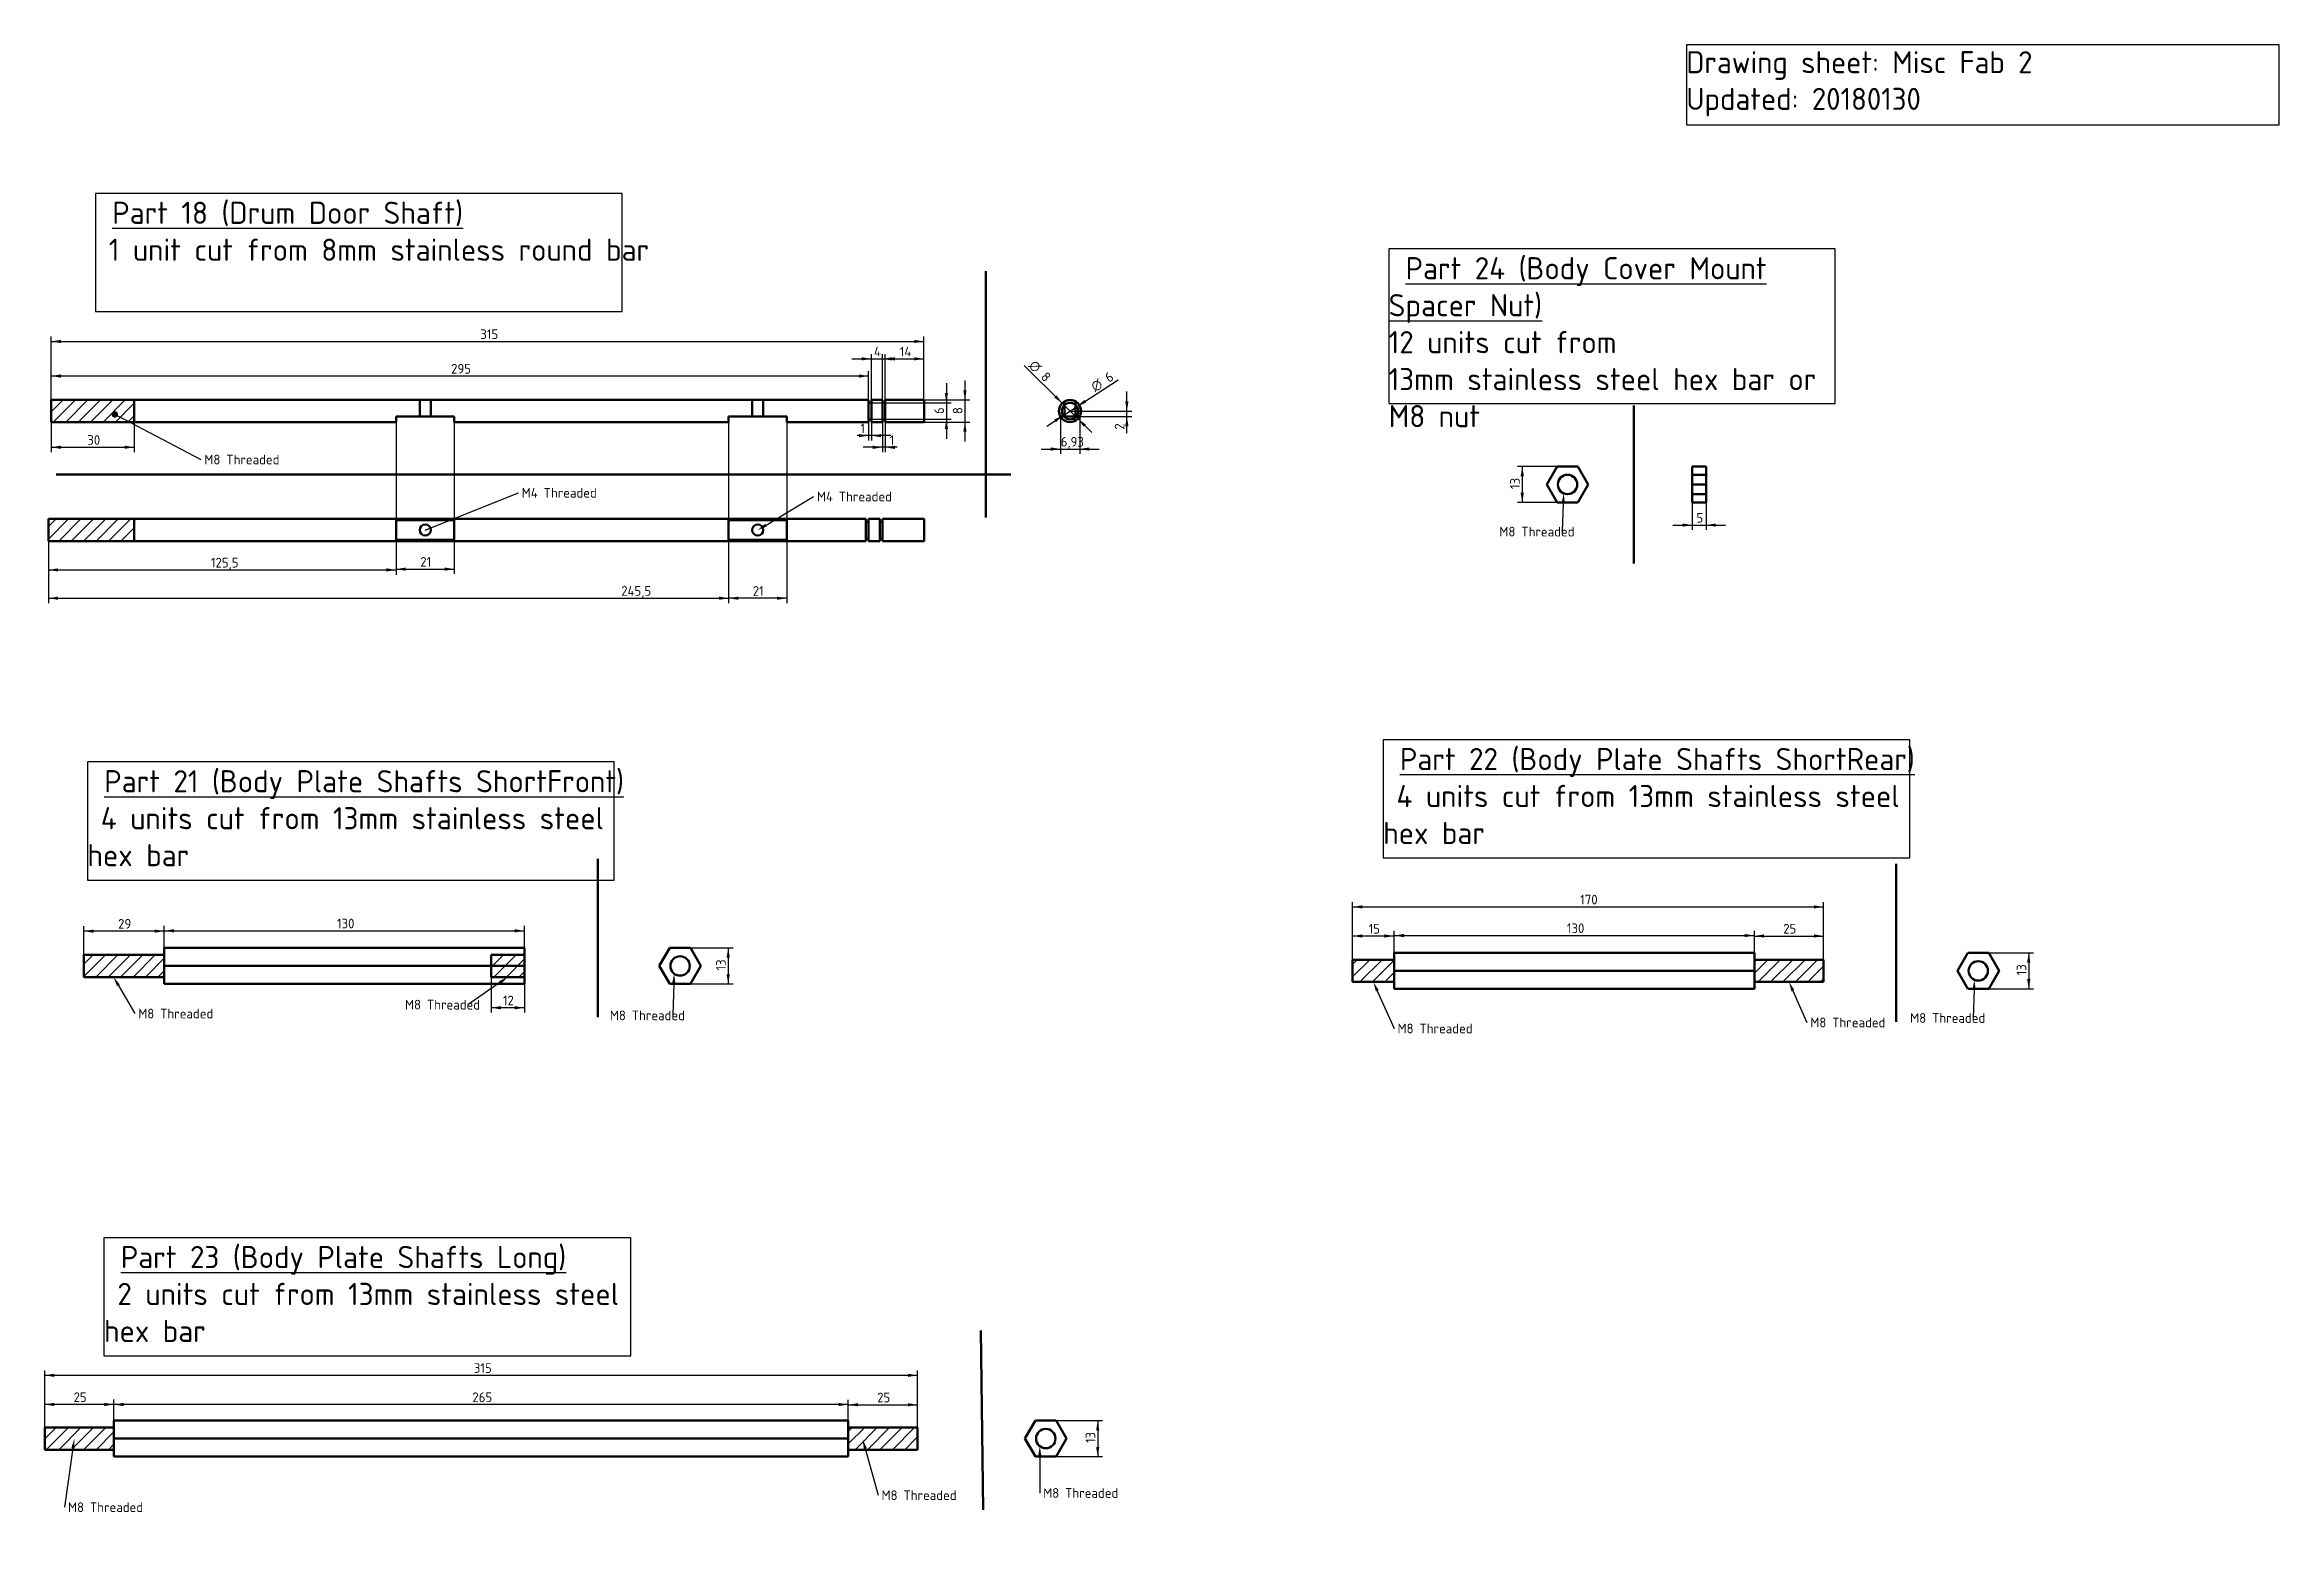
# Model space of a CAD drawing. Header units: millimetres. Extents: x 26 to 832, y 51 to 587.
import ezdxf
from ezdxf import colors
from ezdxf.entities.mleader import LeaderData, LeaderLine
from ezdxf.enums import TextEntityAlignment as Align
from ezdxf.lldxf.tags import DXFTag
from ezdxf.math import Vec2, Vec3

# ---------------------------------------------------------------- set-up
doc = ezdxf.new("R2010")
doc.units = ezdxf.units.MM
doc.layers.add('Default', color=7, linetype='Continuous')
doc.layers.add('Dimensions', color=7, linetype='Continuous')
doc.styles.add('SEACAD_Solid_Edge_ISO', font='seiso.ttf')
doc.styles.add('SEACAD_Solid_Edge_ISO1_Symbols', font='semeci1.ttf')
tags = doc.linetypes.add('DIVIDE2', pattern=[15.875, 6.35, -3.175, 0, -3.175, 0, -3.175]).pattern_tags.tags
tags[14:15] = [DXFTag(74, 4), DXFTag(75, 0), DXFTag(340, '0'), DXFTag(46, 0.0), DXFTag(50, 0.0), DXFTag(44, 0.0), DXFTag(45, 0.0)]
tags[12:13] = [DXFTag(74, 4), DXFTag(75, 0), DXFTag(340, '0'), DXFTag(46, 0.0), DXFTag(50, 0.0), DXFTag(44, 0.0), DXFTag(45, 0.0)]
tags[10:11] = [DXFTag(74, 4), DXFTag(75, 0), DXFTag(340, '0'), DXFTag(46, 0.0), DXFTag(50, 0.0), DXFTag(44, 0.0), DXFTag(45, 0.0)]
tags[8:9] = [DXFTag(74, 4), DXFTag(75, 0), DXFTag(340, '0'), DXFTag(46, 0.0), DXFTag(50, 0.0), DXFTag(44, 0.0), DXFTag(45, 0.0)]
tags[6:7] = [DXFTag(74, 4), DXFTag(75, 0), DXFTag(340, '0'), DXFTag(46, 0.0), DXFTag(50, 0.0), DXFTag(44, 0.0), DXFTag(45, 0.0)]
tags[4:5] = [DXFTag(74, 4), DXFTag(75, 0), DXFTag(340, '0'), DXFTag(46, 0.0), DXFTag(50, 0.0), DXFTag(44, 0.0), DXFTag(45, 0.0)]
tags = doc.linetypes.add('HIDDEN2', pattern=[4.7625, 3.175, -1.5875]).pattern_tags.tags
tags[6:7] = [DXFTag(74, 4), DXFTag(75, 0), DXFTag(340, '0'), DXFTag(46, 0.0), DXFTag(50, 0.0), DXFTag(44, 0.0), DXFTag(45, 0.0)]
tags[4:5] = [DXFTag(74, 4), DXFTag(75, 0), DXFTag(340, '0'), DXFTag(46, 0.0), DXFTag(50, 0.0), DXFTag(44, 0.0), DXFTag(45, 0.0)]
doc.dimstyles.new('ISO_(mm)', dxfattribs={"dimtxt": 3.5, "dimasz": 3.5, "dimexe": 1.75, "dimexo": 0, "dimgap": 0.875, "dimtad": 1, "dimtxsty": 'SEACAD_Solid_Edge_ISO', "dimblk1": '_SE_FILLED', "dimblk2": '_SE_FILLED', "dimsah": 1, "dimcen": 1.75, "dimadec": 0, "dimazin": 0, "dimtfac": 0.5, "dimtmove": 0, "dimatfit": 3, "dimfxl": 1, "dimarcsym": 0})

msp = doc.modelspace()

# ---------------------------------------------------------------- texts
at = {"layer": 'Default', "attachment_point": 1}
for s, insert, char_height, width in [('{\\fSolid Edge ISO|b0||i0||c0|p34;\\C7;\\H7.9375;\\W1.;\\T1.;Drawing sheet: Misc Fab 2\\P}{\\fSolid Edge ISO|b0||i0||c0|p34;\\C7;\\H7.9375;\\W1.;\\T1.;Updated: 20180130\\P}', (618.036, 584.568), 7.9375, 213.98813), ('{\\fSolid Edge ISO|b0||i0||c0|p34;\\C7;\\L\\H10.05416667;\\W1.;\\T1.; }{\\fSolid Edge ISO|b0||i0||c0|p34;\\C7;\\L\\H8.;\\W1.;\\T1.;Part 18 (Drum Door Shaft) \\P}{\\fSolid Edge ISO|b0||i0||c0|p34;\\C7;\\H8.;\\W1.;\\T1.; 1 unit cut from 8mm stainless round bar}', (43.868, 530.28), 10.054167, 190.13251), ('{\\fSolid Edge ISO|b0||i0||c0|p34;\\C7;\\L\\H10.05416667;\\W1.;\\T1.; }{\\fSolid Edge ISO|b0||i0||c0|p34;\\C7;\\L\\H8.;\\W1.;\\T1.;Part 24 (Body Cover Mount Spacer Nut) \\P}{\\fSolid Edge ISO|b0||i0||c0|p34;\\C7;\\H8.;\\W1.;\\T1.;12 units cut from \\P}{\\fSolid Edge ISO|b0||i0||c0|p34;\\C7;\\H8.;\\W1.;\\T1.;13mm stainless steel hex bar or M8 nut}', (510.608, 510.271), 10.054167, 161.10906), ('{\\fSolid Edge ISO|b0||i0||c0|p34;\\C7;\\L\\H10.05416667;\\W1.;\\T1.; }{\\fSolid Edge ISO|b0||i0||c0|p34;\\C7;\\L\\H8.;\\W1.;\\T1.;Part 22 (Body Plate Shafts ShortRear) \\P}{\\fSolid Edge ISO|b0||i0||c0|p34;\\C7;\\H8.;\\W1.;\\T1.; 4 units cut from 13mm stainless steel hex bar}', (508.577, 333.199), 10.054167, 190.13251), ('{\\fSolid Edge ISO|b0||i0||c0|p34;\\C7;\\L\\H10.05416667;\\W1.;\\T1.; }{\\fSolid Edge ISO|b0||i0||c0|p34;\\C7;\\L\\H8.;\\W1.;\\T1.;Part 21 (Body Plate Shafts ShortFront) \\P}{\\fSolid Edge ISO|b0||i0||c0|p34;\\C7;\\H8.;\\W1.;\\T1.; 4 units cut from 13mm stainless steel hex bar}', (40.978, 325.192), 10.054167, 190.13251), ('{\\fSolid Edge ISO|b0||i0||c0|p34;\\C7;\\L\\H10.05416667;\\W1.;\\T1.; }{\\fSolid Edge ISO|b0||i0||c0|p34;\\C7;\\L\\H8.;\\W1.;\\T1.;Part 23 (Body Plate Shafts Long) \\P}{\\fSolid Edge ISO|b0||i0||c0|p34;\\C7;\\H8.;\\W1.;\\T1.; 2 units cut from 13mm stainless steel hex bar}', (46.958, 153.549), 10.054167, 190.13251)]:
    msp.add_mtext(s, dxfattribs=dict(at, insert=insert, char_height=char_height, width=width))

# ---------------------------------------------------------------- blocks, each defined once
blk = doc.blocks.new('_SE_FILLED')
at = {"color": 0}
blk.add_line((0, 0), (-1, 0), dxfattribs=at)
blk.add_solid([(0, 0), (-1, -0.1665), (-1, 0.1665), (0, 0)], dxfattribs=at)
blk = doc.blocks.new('_DOT')
at = {"color": 0}
blk.add_line((0, 0), (-1, 0), dxfattribs=at)
at = {"color": 0, "const_width": 0.333}
blk.add_lwpolyline([(-0.1665, 0, 1), (0.1665, 0, 1)], format="xyb", close=True, dxfattribs=at)
blk = doc.blocks.new('DMBLK68')
at = {"layer": 'Dimensions', "linetype": 'Continuous', "lineweight": 25}
for points in [[(31.41, 480.44), (27.91, 479.85), (31.41, 479.27)], [(339.41, 480.44), (339.41, 479.27), (342.91, 479.85)]]:
    blk.add_hatch(color=7, dxfattribs=at).paths.add_polyline_path(points)
at = {"layer": 'Dimensions', "color": 7, "linetype": 'Continuous', "lineweight": 25}
for p, q in [((27.91, 458.76), (27.91, 481.6)), ((27.91, 479.85), (342.91, 479.85)), ((342.91, 454.76), (342.91, 481.6))]:
    blk.add_line(p, q, dxfattribs=at)
at = {"layer": 'Dimensions', "color": 7, "linetype": 'Continuous', "lineweight": 25, "style": 'SEACAD_Solid_Edge_ISO'}
blk.add_text('315', height=3.5, dxfattribs=at).set_placement((182.79, 484.23), align=Align.TOP_LEFT)
blk = doc.blocks.new('DMBLK69')
at = {"layer": 'Dimensions', "linetype": 'Continuous', "lineweight": 25}
for points in [[(332.41, 474.16), (328.91, 473.58), (332.41, 473)], [(339.41, 474.16), (339.41, 473), (342.91, 473.58)]]:
    blk.add_hatch(color=7, dxfattribs=at).paths.add_polyline_path(points)
at = {"layer": 'Dimensions', "color": 7, "linetype": 'Continuous', "lineweight": 25}
for p, q in [((328.91, 458.76), (328.91, 475.33)), ((328.91, 473.58), (342.91, 473.58)), ((342.91, 458.76), (342.91, 475.33))]:
    blk.add_line(p, q, dxfattribs=at)
at = {"layer": 'Dimensions', "color": 7, "linetype": 'Continuous', "lineweight": 25, "style": 'SEACAD_Solid_Edge_ISO'}
blk.add_text('14', height=3.5, dxfattribs=at).set_placement((334.16, 477.95), align=Align.TOP_LEFT)
blk = doc.blocks.new('DMBLK70')
at = {"layer": 'Dimensions', "linetype": 'Continuous', "lineweight": 25}
for points in [[(324.41, 441.08), (327.91, 441.66), (324.41, 442.25)], [(332.41, 441.08), (332.41, 442.25), (328.91, 441.66)]]:
    blk.add_hatch(color=7, dxfattribs=at).paths.add_polyline_path(points)
at = {"layer": 'Dimensions', "color": 7, "linetype": 'Continuous', "lineweight": 25}
for p, q in [((327.91, 457.76), (327.91, 439.91)), ((328.91, 457.76), (328.91, 439.91)), ((333.17, 441.66), (320.91, 441.66))]:
    blk.add_line(p, q, dxfattribs=at)
at = {"layer": 'Dimensions', "color": 7, "linetype": 'Continuous', "lineweight": 25, "style": 'SEACAD_Solid_Edge_ISO'}
blk.add_text('1', height=3.5, dxfattribs=at).set_placement((330.51, 446.04), align=Align.TOP_LEFT)
blk = doc.blocks.new('DMBLK71')
at = {"layer": 'Dimensions', "linetype": 'Continuous', "lineweight": 25}
for points in [[(319.41, 445.29), (322.91, 445.88), (319.41, 446.46)], [(327.41, 445.29), (327.41, 446.46), (323.91, 445.88)]]:
    blk.add_hatch(color=7, dxfattribs=at).paths.add_polyline_path(points)
at = {"layer": 'Dimensions', "color": 7, "linetype": 'Continuous', "lineweight": 25}
for p, q in [((322.91, 451.76), (322.91, 444.13)), ((323.91, 451.76), (323.91, 444.13)), ((330.91, 445.88), (318.76, 445.88))]:
    blk.add_line(p, q, dxfattribs=at)
at = {"layer": 'Dimensions', "color": 7, "linetype": 'Continuous', "lineweight": 25, "style": 'SEACAD_Solid_Edge_ISO'}
blk.add_text('1', height=3.5, dxfattribs=at).set_placement((319.99, 450.25), align=Align.TOP_LEFT)
blk = doc.blocks.new('DMBLK72')
at = {"layer": 'Dimensions', "linetype": 'Continuous', "lineweight": 25}
for points in [[(320.41, 474.16), (320.41, 473), (323.91, 473.58)], [(331.41, 474.16), (327.91, 473.58), (331.41, 473)]]:
    blk.add_hatch(color=7, dxfattribs=at).paths.add_polyline_path(points)
at = {"layer": 'Dimensions', "color": 7, "linetype": 'Continuous', "lineweight": 25}
for p, q in [((316.91, 473.58), (334.91, 473.58)), ((323.91, 458.76), (323.91, 475.33)), ((327.91, 458.76), (327.91, 475.33))]:
    blk.add_line(p, q, dxfattribs=at)
at = {"layer": 'Dimensions', "color": 7, "linetype": 'Continuous', "lineweight": 25, "style": 'SEACAD_Solid_Edge_ISO'}
blk.add_text('4', height=3.5, dxfattribs=at).set_placement((324.88, 477.95), align=Align.TOP_LEFT)
blk = doc.blocks.new('DMBLK73')
at = {"layer": 'Dimensions', "linetype": 'Continuous', "lineweight": 25}
for points in [[(31.41, 467.97), (27.91, 467.38), (31.41, 466.8)], [(319.41, 467.97), (319.41, 466.8), (322.91, 467.38)]]:
    blk.add_hatch(color=7, dxfattribs=at).paths.add_polyline_path(points)
at = {"layer": 'Dimensions', "color": 7, "linetype": 'Continuous', "lineweight": 25}
for p, q in [((27.91, 458.76), (27.91, 469.13)), ((322.91, 458.76), (322.91, 469.13)), ((322.91, 467.38), (27.91, 467.38))]:
    blk.add_line(p, q, dxfattribs=at)
at = {"layer": 'Dimensions', "color": 7, "linetype": 'Continuous', "lineweight": 25, "style": 'SEACAD_Solid_Edge_ISO'}
blk.add_text('295', height=3.5, dxfattribs=at).set_placement((172.27, 471.76), align=Align.TOP_LEFT)
blk = doc.blocks.new('DMBLK74')
at = {"layer": 'Dimensions', "linetype": 'Continuous', "lineweight": 25}
for points in [[(389.9, 459.63), (392.79, 457.57), (390.72, 460.46)], [(400.54, 449.06), (401.36, 449.88), (398.47, 451.94)]]:
    blk.add_hatch(color=7, dxfattribs=at).paths.add_polyline_path(points)
at = {"layer": 'Dimensions', "color": 7, "linetype": 'Continuous', "lineweight": 25}
for p, q in [((392.79, 457.57), (379.07, 471.21)), ((403.43, 447), (392.79, 457.57))]:
    blk.add_line(p, q, dxfattribs=at)
for s, style, p in [('O', 'SEACAD_Solid_Edge_ISO1_Symbols', (383.03, 473.45)), ('8', 'SEACAD_Solid_Edge_ISO', (387.28, 469.22))]:
    blk.add_text(s, height=3.5, rotation=315.18269, dxfattribs=dict(at, style=style)).set_placement(p, align=Align.TOP_LEFT)
blk = doc.blocks.new('DMBLK75')
at = {"layer": 'Dimensions', "linetype": 'Continuous', "lineweight": 25}
for points in [[(351.58, 461.26), (350.41, 461.26), (350.99, 457.76)], [(351.58, 448.26), (350.99, 451.76), (350.41, 448.26)]]:
    blk.add_hatch(color=7, dxfattribs=at).paths.add_polyline_path(points)
at = {"layer": 'Dimensions', "color": 7, "linetype": 'Continuous', "lineweight": 25}
for p, q in [((350.99, 464.76), (350.99, 444.76)), ((323.41, 451.76), (352.74, 451.76)), ((323.91, 457.76), (352.74, 457.76))]:
    blk.add_line(p, q, dxfattribs=at)
at = {"layer": 'Dimensions', "color": 7, "linetype": 'Continuous', "lineweight": 25, "style": 'SEACAD_Solid_Edge_ISO'}
blk.add_text('6', height=3.5, rotation=90, dxfattribs=at).set_placement((346.62, 453.68), align=Align.TOP_LEFT)
blk = doc.blocks.new('DMBLK76')
at = {"layer": 'Dimensions', "linetype": 'Continuous', "lineweight": 25}
for points in [[(358.27, 462.26), (357.1, 462.26), (357.68, 458.76)], [(358.27, 447.26), (357.68, 450.76), (357.1, 447.26)]]:
    blk.add_hatch(color=7, dxfattribs=at).paths.add_polyline_path(points)
at = {"layer": 'Dimensions', "color": 7, "linetype": 'Continuous', "lineweight": 25}
for p, q in [((357.68, 465.76), (357.68, 443.76)), ((342.91, 458.76), (359.43, 458.76)), ((342.91, 450.76), (359.43, 450.76))]:
    blk.add_line(p, q, dxfattribs=at)
at = {"layer": 'Dimensions', "color": 7, "linetype": 'Continuous', "lineweight": 25, "style": 'SEACAD_Solid_Edge_ISO'}
blk.add_text('8', height=3.5, rotation=90, dxfattribs=at).set_placement((353.31, 453.64), align=Align.TOP_LEFT)
blk = doc.blocks.new('DMBLK77')
at = {"layer": 'Dimensions', "linetype": 'Continuous', "lineweight": 25}
for points in [[(389.86, 451.71), (390.49, 450.73), (393.11, 453.12)], [(400.77, 458.78), (398.15, 456.39), (401.4, 457.8)]]:
    blk.add_hatch(color=7, dxfattribs=at).paths.add_polyline_path(points)
at = {"layer": 'Dimensions', "color": 7, "linetype": 'Continuous', "lineweight": 25}
for p, q in [((398.15, 456.39), (412.97, 465.99)), ((387.24, 449.32), (398.15, 456.39))]:
    blk.add_line(p, q, dxfattribs=at)
for s, style, p in [('6', 'SEACAD_Solid_Edge_ISO', (407.76, 467.83)), ('O', 'SEACAD_Solid_Edge_ISO1_Symbols', (402.73, 464.57))]:
    blk.add_text(s, height=3.5, rotation=32.93255, dxfattribs=dict(at, style=style)).set_placement(p, align=Align.TOP_LEFT)
blk = doc.blocks.new('DMBLK78')
at = {"layer": 'Dimensions', "linetype": 'Continuous', "lineweight": 25}
for points in [[(416.71, 458.26), (415.54, 458.26), (416.12, 454.76)], [(416.71, 449.26), (416.12, 452.76), (415.54, 449.26)]]:
    blk.add_hatch(color=7, dxfattribs=at).paths.add_polyline_path(points)
at = {"layer": 'Dimensions', "color": 7, "linetype": 'Continuous', "lineweight": 25}
for p, q in [((416.12, 446.8), (416.12, 461.76)), ((395.63, 454.76), (417.87, 454.76)), ((399.09, 452.76), (417.87, 452.76))]:
    blk.add_line(p, q, dxfattribs=at)
at = {"layer": 'Dimensions', "color": 7, "linetype": 'Continuous', "lineweight": 25, "style": 'SEACAD_Solid_Edge_ISO'}
blk.add_text('2', height=3.5, rotation=90, dxfattribs=at).set_placement((411.75, 448.02), align=Align.TOP_LEFT)
blk = doc.blocks.new('DMBLK79')
at = {"layer": 'Dimensions', "linetype": 'Continuous', "lineweight": 25}
for points in [[(388.67, 440.46), (392.17, 441.05), (388.67, 441.63)], [(402.59, 440.46), (402.59, 441.63), (399.09, 441.05)]]:
    blk.add_hatch(color=7, dxfattribs=at).paths.add_polyline_path(points)
at = {"layer": 'Dimensions', "color": 7, "linetype": 'Continuous', "lineweight": 25}
for p, q in [((392.17, 452.76), (392.17, 439.3)), ((399.09, 452.76), (399.09, 439.3)), ((385.17, 441.05), (406.09, 441.05))]:
    blk.add_line(p, q, dxfattribs=at)
at = {"layer": 'Dimensions', "color": 7, "linetype": 'Continuous', "lineweight": 25, "style": 'SEACAD_Solid_Edge_ISO'}
blk.add_text('6,93', height=3.5, dxfattribs=at).set_placement((392.25, 445.42), align=Align.TOP_LEFT)
blk = doc.blocks.new('DMBLK80')
at = {"layer": 'Dimensions', "linetype": 'Continuous', "lineweight": 25}
for points in [[(155.91, 397.14), (155.91, 398.3), (152.41, 397.72)], [(169.91, 397.14), (173.41, 397.72), (169.91, 398.3)]]:
    blk.add_hatch(color=7, dxfattribs=at).paths.add_polyline_path(points)
at = {"layer": 'Dimensions', "color": 7, "linetype": 'Continuous', "lineweight": 25}
for p, q in [((152.41, 452.76), (152.41, 395.97)), ((173.41, 452.76), (173.41, 395.97)), ((152.41, 397.72), (173.41, 397.72))]:
    blk.add_line(p, q, dxfattribs=at)
at = {"layer": 'Dimensions', "color": 7, "linetype": 'Continuous', "lineweight": 25, "style": 'SEACAD_Solid_Edge_ISO'}
blk.add_text('21', height=3.5, dxfattribs=at).set_placement((161.12, 402.09), align=Align.TOP_LEFT)
blk = doc.blocks.new('DMBLK81')
at = {"layer": 'Dimensions', "linetype": 'Continuous', "lineweight": 25}
for points in [[(275.91, 386.64), (275.91, 387.8), (272.41, 387.22)], [(289.91, 386.64), (293.41, 387.22), (289.91, 387.8)]]:
    blk.add_hatch(color=7, dxfattribs=at).paths.add_polyline_path(points)
at = {"layer": 'Dimensions', "color": 7, "linetype": 'Continuous', "lineweight": 25}
for p, q in [((272.41, 452.76), (272.41, 385.47)), ((293.41, 452.76), (293.41, 385.47)), ((293.41, 387.22), (272.41, 387.22))]:
    blk.add_line(p, q, dxfattribs=at)
at = {"layer": 'Dimensions', "color": 7, "linetype": 'Continuous', "lineweight": 25, "style": 'SEACAD_Solid_Edge_ISO'}
blk.add_text('21', height=3.5, dxfattribs=at).set_placement((281.12, 391.59), align=Align.TOP_LEFT)
blk = doc.blocks.new('DMBLK82')
at = {"layer": 'Dimensions', "linetype": 'Continuous', "lineweight": 25}
for points in [[(30.41, 396.85), (30.41, 398.01), (26.91, 397.43)], [(148.91, 396.85), (152.41, 397.43), (148.91, 398.01)]]:
    blk.add_hatch(color=7, dxfattribs=at).paths.add_polyline_path(points)
at = {"layer": 'Dimensions', "color": 7, "linetype": 'Continuous', "lineweight": 25}
for p, q in [((152.41, 411.82), (152.41, 395.68)), ((26.91, 407.82), (26.91, 395.68)), ((26.91, 397.43), (152.41, 397.43))]:
    blk.add_line(p, q, dxfattribs=at)
at = {"layer": 'Dimensions', "color": 7, "linetype": 'Continuous', "lineweight": 25, "style": 'SEACAD_Solid_Edge_ISO'}
blk.add_text('125,5', height=3.5, dxfattribs=at).set_placement((85.57, 401.8), align=Align.TOP_LEFT)
blk = doc.blocks.new('DMBLK83')
at = {"layer": 'Dimensions', "linetype": 'Continuous', "lineweight": 25}
for points in [[(30.41, 386.64), (30.41, 387.8), (26.91, 387.22)], [(268.91, 386.64), (272.41, 387.22), (268.91, 387.8)]]:
    blk.add_hatch(color=7, dxfattribs=at).paths.add_polyline_path(points)
at = {"layer": 'Dimensions', "color": 7, "linetype": 'Continuous', "lineweight": 25}
for p, q in [((272.41, 411.82), (272.41, 385.47)), ((26.91, 407.82), (26.91, 385.47)), ((26.91, 387.22), (272.41, 387.22))]:
    blk.add_line(p, q, dxfattribs=at)
at = {"layer": 'Dimensions', "color": 7, "linetype": 'Continuous', "lineweight": 25, "style": 'SEACAD_Solid_Edge_ISO'}
blk.add_text('245,5', height=3.5, dxfattribs=at).set_placement((233.65, 391.59), align=Align.TOP_LEFT)
blk = doc.blocks.new('DMBLK84')
at = {"layer": 'Dimensions', "linetype": 'Continuous', "lineweight": 25}
for points in [[(31.41, 441.11), (31.41, 442.27), (27.91, 441.69)], [(54.41, 441.11), (57.91, 441.69), (54.41, 442.27)]]:
    blk.add_hatch(color=7, dxfattribs=at).paths.add_polyline_path(points)
at = {"layer": 'Dimensions', "color": 7, "linetype": 'Continuous', "lineweight": 25}
for p, q in [((27.91, 450.76), (27.91, 439.94)), ((57.91, 450.76), (57.91, 439.94)), ((27.91, 441.69), (57.91, 441.69))]:
    blk.add_line(p, q, dxfattribs=at)
at = {"layer": 'Dimensions', "color": 7, "linetype": 'Continuous', "lineweight": 25, "style": 'SEACAD_Solid_Edge_ISO'}
blk.add_text('30', height=3.5, dxfattribs=at).set_placement((40.97, 446.06), align=Align.TOP_LEFT)
blk = doc.blocks.new('DMBLK85')
at = {"layer": 'Dimensions', "linetype": 'Continuous', "lineweight": 25}
for points in [[(319.08, 96.83), (315.58, 96.25), (319.08, 95.66)], [(337.08, 96.83), (337.08, 95.66), (340.58, 96.25)]]:
    blk.add_hatch(color=7, dxfattribs=at).paths.add_polyline_path(points)
at = {"layer": 'Dimensions', "color": 7, "linetype": 'Continuous', "lineweight": 25}
for p, q in [((315.58, 88.04), (315.58, 98)), ((340.58, 88.04), (340.58, 98)), ((315.58, 96.25), (340.58, 96.25))]:
    blk.add_line(p, q, dxfattribs=at)
at = {"layer": 'Dimensions', "color": 7, "linetype": 'Continuous', "lineweight": 25, "style": 'SEACAD_Solid_Edge_ISO'}
blk.add_text('25', height=3.5, dxfattribs=at).set_placement((326.01, 100.62), align=Align.TOP_LEFT)
blk = doc.blocks.new('DMBLK86')
at = {"layer": 'Dimensions', "linetype": 'Continuous', "lineweight": 25}
for points in [[(43.22, 267.71), (39.72, 267.12), (43.22, 266.54)], [(65.22, 267.71), (65.22, 266.54), (68.72, 267.12)]]:
    blk.add_hatch(color=7, dxfattribs=at).paths.add_polyline_path(points)
at = {"layer": 'Dimensions', "color": 7, "linetype": 'Continuous', "lineweight": 25}
for p, q in [((39.72, 258.55), (39.72, 268.87)), ((68.72, 267.12), (39.72, 267.12)), ((68.72, 258.55), (68.72, 268.87))]:
    blk.add_line(p, q, dxfattribs=at)
at = {"layer": 'Dimensions', "color": 7, "linetype": 'Continuous', "lineweight": 25, "style": 'SEACAD_Solid_Edge_ISO'}
blk.add_text('29', height=3.5, dxfattribs=at).set_placement((52.07, 271.5), align=Align.TOP_LEFT)
blk = doc.blocks.new('DMBLK87')
at = {"layer": 'Dimensions', "linetype": 'Continuous', "lineweight": 25}
for points in [[(29.08, 96.94), (25.58, 96.36), (29.08, 95.77)], [(47.08, 96.94), (47.08, 95.77), (50.58, 96.36)]]:
    blk.add_hatch(color=7, dxfattribs=at).paths.add_polyline_path(points)
at = {"layer": 'Dimensions', "color": 7, "linetype": 'Continuous', "lineweight": 25}
for p, q in [((25.58, 88.04), (25.58, 98.11)), ((50.58, 88.04), (50.58, 98.11)), ((50.58, 96.36), (25.58, 96.36))]:
    blk.add_line(p, q, dxfattribs=at)
at = {"layer": 'Dimensions', "color": 7, "linetype": 'Continuous', "lineweight": 25, "style": 'SEACAD_Solid_Edge_ISO'}
blk.add_text('25', height=3.5, dxfattribs=at).set_placement((36.01, 100.73), align=Align.TOP_LEFT)
blk = doc.blocks.new('DMBLK88')
at = {"layer": 'Dimensions', "linetype": 'Continuous', "lineweight": 25}
for points in [[(501.08, 265.94), (497.58, 265.36), (501.08, 264.78)], [(509.08, 265.94), (509.08, 264.78), (512.58, 265.36)]]:
    blk.add_hatch(color=7, dxfattribs=at).paths.add_polyline_path(points)
at = {"layer": 'Dimensions', "color": 7, "linetype": 'Continuous', "lineweight": 25}
for p, q in [((497.58, 256.79), (497.58, 267.11)), ((512.58, 256.79), (512.58, 267.11)), ((512.58, 265.36), (497.58, 265.36))]:
    blk.add_line(p, q, dxfattribs=at)
at = {"layer": 'Dimensions', "color": 7, "linetype": 'Continuous', "lineweight": 25, "style": 'SEACAD_Solid_Edge_ISO'}
blk.add_text('15', height=3.5, dxfattribs=at).set_placement((503.37, 269.74), align=Align.TOP_LEFT)
blk = doc.blocks.new('DMBLK89')
at = {"layer": 'Dimensions', "linetype": 'Continuous', "lineweight": 25}
for points in [[(646.08, 265.94), (642.58, 265.36), (646.08, 264.78)], [(664.08, 265.94), (664.08, 264.78), (667.58, 265.36)]]:
    blk.add_hatch(color=7, dxfattribs=at).paths.add_polyline_path(points)
at = {"layer": 'Dimensions', "color": 7, "linetype": 'Continuous', "lineweight": 25}
for p, q in [((642.58, 256.79), (642.58, 267.11)), ((667.58, 256.79), (667.58, 267.11)), ((642.58, 265.36), (667.58, 265.36))]:
    blk.add_line(p, q, dxfattribs=at)
at = {"layer": 'Dimensions', "color": 7, "linetype": 'Continuous', "lineweight": 25, "style": 'SEACAD_Solid_Edge_ISO'}
blk.add_text('25', height=3.5, dxfattribs=at).set_placement((653.01, 269.74), align=Align.TOP_LEFT)
blk = doc.blocks.new('DMBLK90')
at = {"layer": 'Dimensions', "linetype": 'Continuous', "lineweight": 25}
for points in [[(190.22, 238.9), (190.22, 240.06), (186.72, 239.48)], [(195.22, 238.9), (198.72, 239.48), (195.22, 240.06)]]:
    blk.add_hatch(color=7, dxfattribs=at).paths.add_polyline_path(points)
at = {"layer": 'Dimensions', "color": 7, "linetype": 'Continuous', "lineweight": 25}
for p, q in [((186.72, 258.55), (186.72, 237.73)), ((198.72, 258.55), (198.72, 237.73)), ((198.72, 239.48), (186.72, 239.48))]:
    blk.add_line(p, q, dxfattribs=at)
at = {"layer": 'Dimensions', "color": 7, "linetype": 'Continuous', "lineweight": 25, "style": 'SEACAD_Solid_Edge_ISO'}
blk.add_text('12', height=3.5, dxfattribs=at).set_placement((190.93, 243.85), align=Align.TOP_LEFT)
blk = doc.blocks.new('DMBLK91')
at = {"layer": 'Dimensions', "linetype": 'Continuous', "lineweight": 25}
for points in [[(501.08, 276.44), (497.58, 275.86), (501.08, 275.28)], [(664.07, 276.44), (664.07, 275.28), (667.57, 275.86)]]:
    blk.add_hatch(color=7, dxfattribs=at).paths.add_polyline_path(points)
at = {"layer": 'Dimensions', "color": 7, "linetype": 'Continuous', "lineweight": 25}
for p, q in [((497.58, 256.79), (497.58, 277.61)), ((497.58, 275.86), (667.57, 275.86)), ((667.57, 252.79), (667.57, 277.61))]:
    blk.add_line(p, q, dxfattribs=at)
at = {"layer": 'Dimensions', "color": 7, "linetype": 'Continuous', "lineweight": 25, "style": 'SEACAD_Solid_Edge_ISO'}
blk.add_text('170', height=3.5, dxfattribs=at).set_placement((579.71, 280.24), align=Align.TOP_LEFT)
blk = doc.blocks.new('DMBLK92')
at = {"layer": 'Dimensions', "linetype": 'Continuous', "lineweight": 25}
for points in [[(29.08, 107.44), (25.58, 106.86), (29.08, 106.27)], [(337.08, 107.44), (337.08, 106.27), (340.58, 106.86)]]:
    blk.add_hatch(color=7, dxfattribs=at).paths.add_polyline_path(points)
at = {"layer": 'Dimensions', "color": 7, "linetype": 'Continuous', "lineweight": 25}
for p, q in [((25.58, 84.04), (25.58, 108.61)), ((340.58, 106.86), (25.58, 106.86)), ((340.58, 88.04), (340.58, 108.61))]:
    blk.add_line(p, q, dxfattribs=at)
at = {"layer": 'Dimensions', "color": 7, "linetype": 'Continuous', "lineweight": 25, "style": 'SEACAD_Solid_Edge_ISO'}
blk.add_text('315', height=3.5, dxfattribs=at).set_placement((180.46, 111.23), align=Align.TOP_LEFT)
blk = doc.blocks.new('DMBLK93')
at = {"layer": 'Dimensions', "linetype": 'Continuous', "lineweight": 25}
for points in [[(72.22, 267.81), (68.72, 267.23), (72.22, 266.65)], [(195.22, 267.81), (195.22, 266.65), (198.72, 267.23)]]:
    blk.add_hatch(color=7, dxfattribs=at).paths.add_polyline_path(points)
at = {"layer": 'Dimensions', "color": 7, "linetype": 'Continuous', "lineweight": 25}
for p, q in [((68.72, 261.05), (68.72, 268.98)), ((68.72, 267.23), (198.72, 267.23)), ((198.72, 261.05), (198.72, 268.98))]:
    blk.add_line(p, q, dxfattribs=at)
at = {"layer": 'Dimensions', "color": 7, "linetype": 'Continuous', "lineweight": 25, "style": 'SEACAD_Solid_Edge_ISO'}
blk.add_text('130', height=3.5, dxfattribs=at).set_placement((131.06, 271.61), align=Align.TOP_LEFT)
blk = doc.blocks.new('DMBLK94')
at = {"layer": 'Dimensions', "linetype": 'Continuous', "lineweight": 25}
for points in [[(54.08, 96.92), (50.58, 96.33), (54.08, 95.75)], [(312.08, 96.92), (312.08, 95.75), (315.58, 96.33)]]:
    blk.add_hatch(color=7, dxfattribs=at).paths.add_polyline_path(points)
at = {"layer": 'Dimensions', "color": 7, "linetype": 'Continuous', "lineweight": 25}
for p, q in [((50.58, 90.54), (50.58, 98.08)), ((315.58, 90.54), (315.58, 98.08)), ((315.58, 96.33), (50.58, 96.33))]:
    blk.add_line(p, q, dxfattribs=at)
at = {"layer": 'Dimensions', "color": 7, "linetype": 'Continuous', "lineweight": 25, "style": 'SEACAD_Solid_Edge_ISO'}
blk.add_text('265', height=3.5, dxfattribs=at).set_placement((179.94, 100.71), align=Align.TOP_LEFT)
blk = doc.blocks.new('DMBLK95')
at = {"layer": 'Dimensions', "linetype": 'Continuous', "lineweight": 25}
for points in [[(516.08, 266.1), (512.58, 265.52), (516.08, 264.94)], [(639.08, 266.1), (639.08, 264.94), (642.58, 265.52)]]:
    blk.add_hatch(color=7, dxfattribs=at).paths.add_polyline_path(points)
at = {"layer": 'Dimensions', "color": 7, "linetype": 'Continuous', "lineweight": 25}
for p, q in [((512.58, 259.29), (512.58, 267.27)), ((642.58, 259.29), (642.58, 267.27)), ((512.58, 265.52), (642.58, 265.52))]:
    blk.add_line(p, q, dxfattribs=at)
at = {"layer": 'Dimensions', "color": 7, "linetype": 'Continuous', "lineweight": 25, "style": 'SEACAD_Solid_Edge_ISO'}
blk.add_text('130', height=3.5, dxfattribs=at).set_placement((574.91, 269.9), align=Align.TOP_LEFT)
blk = doc.blocks.new('DMBLK96')
at = {"layer": 'Dimensions', "linetype": 'Continuous', "lineweight": 25}
for points in [[(616.66, 413.02), (620.16, 413.61), (616.66, 414.19)], [(628.66, 413.02), (628.66, 414.19), (625.16, 413.61)]]:
    blk.add_hatch(color=7, dxfattribs=at).paths.add_polyline_path(points)
at = {"layer": 'Dimensions', "color": 7, "linetype": 'Continuous', "lineweight": 25}
for p, q in [((620.16, 421.75), (620.16, 411.86)), ((625.16, 421.75), (625.16, 411.86)), ((613.16, 413.61), (632.16, 413.61))]:
    blk.add_line(p, q, dxfattribs=at)
at = {"layer": 'Dimensions', "color": 7, "linetype": 'Continuous', "lineweight": 25, "style": 'SEACAD_Solid_Edge_ISO'}
blk.add_text('5', height=3.5, dxfattribs=at).set_placement((621.67, 417.98), align=Align.TOP_LEFT)
blk = doc.blocks.new('SE1')
at = {"layer": 'Default', "color": 7, "linetype": 'Continuous', "lineweight": 50}
for p, q in [((383.11, 90.54), (379.36, 84.04)), ((390.61, 90.54), (383.11, 90.54)), ((394.37, 84.04), (390.61, 90.54)), ((379.36, 84.04), (383.11, 77.54)), ((390.61, 77.54), (394.37, 84.04)), ((383.11, 77.54), (390.61, 77.54))]:
    blk.add_line(p, q, dxfattribs=at)
blk = doc.blocks.new('SE')
at = {"layer": 'Default'}
blk.add_blockref('SE1', (0, 0), dxfattribs=at)
blk = doc.blocks.new('SE3')
at = {"layer": 'Default', "color": 7, "linetype": 'Continuous', "lineweight": 50}
for p, q in [((719.64, 259.29), (715.88, 252.79)), ((727.14, 259.29), (719.64, 259.29)), ((730.9, 252.79), (727.14, 259.29)), ((715.88, 252.79), (719.64, 246.29)), ((727.14, 246.29), (730.9, 252.79)), ((719.64, 246.29), (727.14, 246.29))]:
    blk.add_line(p, q, dxfattribs=at)
blk = doc.blocks.new('SE2')
at = {"layer": 'Default'}
blk.add_blockref('SE3', (0, 0), dxfattribs=at)
blk = doc.blocks.new('SE5')
at = {"layer": 'Default', "color": 7, "linetype": 'Continuous', "lineweight": 50}
for p, q in [((251.13, 261.05), (247.38, 254.55)), ((258.64, 261.05), (251.13, 261.05)), ((262.39, 254.55), (258.64, 261.05)), ((247.38, 254.55), (251.13, 248.05)), ((258.64, 248.05), (262.39, 254.55)), ((251.13, 248.05), (258.64, 248.05))]:
    blk.add_line(p, q, dxfattribs=at)
blk = doc.blocks.new('SE4')
at = {"layer": 'Default'}
blk.add_blockref('SE5', (0, 0), dxfattribs=at)
blk = doc.blocks.new('SE7')
at = {"layer": 'Default', "color": 7, "linetype": 'Continuous', "lineweight": 50}
for p, q in [((571.39, 434.75), (567.64, 428.25)), ((567.64, 428.25), (571.39, 421.75)), ((578.9, 434.75), (571.39, 434.75)), ((582.65, 428.25), (578.9, 434.75)), ((578.9, 421.75), (582.65, 428.25)), ((571.39, 421.75), (578.9, 421.75))]:
    blk.add_line(p, q, dxfattribs=at)
blk = doc.blocks.new('SE6')
at = {"layer": 'Default'}
blk.add_blockref('SE7', (0, 0), dxfattribs=at)
blk = doc.blocks.new('DMBLK97')
at = {"layer": 'Dimensions', "linetype": 'Continuous', "lineweight": 25}
for points in [[(558.22, 431.25), (559.39, 431.25), (558.81, 434.75)], [(558.22, 425.25), (558.81, 421.75), (559.39, 425.25)]]:
    blk.add_hatch(color=7, dxfattribs=at).paths.add_polyline_path(points)
at = {"layer": 'Dimensions', "color": 7, "linetype": 'Continuous', "lineweight": 25}
for p, q in [((571.39, 434.75), (557.06, 434.75)), ((558.81, 434.75), (558.81, 421.75)), ((575.15, 421.75), (557.06, 421.75))]:
    blk.add_line(p, q, dxfattribs=at)
at = {"layer": 'Dimensions', "color": 7, "linetype": 'Continuous', "lineweight": 25, "style": 'SEACAD_Solid_Edge_ISO'}
blk.add_text('13', height=3.5, rotation=90, dxfattribs=at).set_placement((554.43, 426.62), align=Align.TOP_LEFT)
blk = doc.blocks.new('DMBLK98')
at = {"layer": 'Dimensions', "linetype": 'Continuous', "lineweight": 25}
for points in [[(272.83, 257.55), (272.25, 261.05), (271.67, 257.55)], [(272.83, 251.55), (271.67, 251.55), (272.25, 248.05)]]:
    blk.add_hatch(color=7, dxfattribs=at).paths.add_polyline_path(points)
at = {"layer": 'Dimensions', "color": 7, "linetype": 'Continuous', "lineweight": 25}
for p, q in [((258.64, 261.05), (274, 261.05)), ((272.25, 261.05), (272.25, 248.05)), ((254.88, 248.05), (274, 248.05))]:
    blk.add_line(p, q, dxfattribs=at)
at = {"layer": 'Dimensions', "color": 7, "linetype": 'Continuous', "lineweight": 25, "style": 'SEACAD_Solid_Edge_ISO'}
blk.add_text('13', height=3.5, rotation=90, dxfattribs=at).set_placement((267.88, 252.92), align=Align.TOP_LEFT)
blk = doc.blocks.new('DMBLK99')
at = {"layer": 'Dimensions', "linetype": 'Continuous', "lineweight": 25}
for points in [[(406.19, 87.04), (405.61, 90.54), (405.02, 87.04)], [(406.19, 81.04), (405.02, 81.04), (405.61, 77.54)]]:
    blk.add_hatch(color=7, dxfattribs=at).paths.add_polyline_path(points)
at = {"layer": 'Dimensions', "color": 7, "linetype": 'Continuous', "lineweight": 25}
for p, q in [((390.61, 90.54), (407.36, 90.54)), ((405.61, 90.54), (405.61, 77.54)), ((386.86, 77.54), (407.36, 77.54))]:
    blk.add_line(p, q, dxfattribs=at)
at = {"layer": 'Dimensions', "color": 7, "linetype": 'Continuous', "lineweight": 25, "style": 'SEACAD_Solid_Edge_ISO'}
blk.add_text('13', height=3.5, rotation=90, dxfattribs=at).set_placement((401.23, 82.41), align=Align.TOP_LEFT)
blk = doc.blocks.new('DMBLK100')
at = {"layer": 'Dimensions', "linetype": 'Continuous', "lineweight": 25}
for points in [[(742.18, 255.79), (741.6, 259.29), (741.01, 255.79)], [(742.18, 249.79), (741.01, 249.79), (741.6, 246.29)]]:
    blk.add_hatch(color=7, dxfattribs=at).paths.add_polyline_path(points)
at = {"layer": 'Dimensions', "color": 7, "linetype": 'Continuous', "lineweight": 25}
for p, q in [((727.14, 259.29), (743.35, 259.29)), ((741.6, 259.29), (741.6, 246.29)), ((723.39, 246.29), (743.35, 246.29))]:
    blk.add_line(p, q, dxfattribs=at)
at = {"layer": 'Dimensions', "color": 7, "linetype": 'Continuous', "lineweight": 25, "style": 'SEACAD_Solid_Edge_ISO'}
blk.add_text('13', height=3.5, rotation=90, dxfattribs=at).set_placement((737.22, 251.16), align=Align.TOP_LEFT)

# ---------------------------------------------------------------- dimensions: what is measured, and where the dimension line sits
at = {"layer": 'Dimensions', "color": 7, "linetype": 'Continuous', "lineweight": 25}
for base, p1, p2, picture, middle in [((342.914, 479.852), (27.914, 458.756), (342.914, 454.756), 'DMBLK68', (185.414, 479.852)), ((27.914, 467.385), (322.914, 458.756), (27.914, 458.756), 'DMBLK73', (175.414, 467.385)), ((272.414, 387.218), (293.414, 452.756), (272.414, 452.756), 'DMBLK81', (282.914, 387.218)), ((322.914, 445.878), (323.914, 451.756), (322.914, 451.756), 'DMBLK71', (322.644, 445.878)), ((327.914, 441.663), (328.914, 457.756), (327.914, 457.756), 'DMBLK70', (329.285, 441.663)), ((152.414, 397.429), (26.914, 415.824), (152.414, 411.824), 'DMBLK82', (89.664, 397.429)), ((272.414, 387.218), (26.914, 407.824), (272.414, 411.824), 'DMBLK83', (238.068, 387.218)), ((667.575, 275.861), (497.576, 256.793), (667.575, 252.79), 'DMBLK91', (582.575, 275.861)), ((39.72, 267.122), (68.72, 258.555), (39.72, 258.555), 'DMBLK86', (54.22, 267.122)), ((497.576, 265.361), (512.576, 256.793), (497.576, 256.793), 'DMBLK88', (505.076, 265.361)), ((186.72, 239.478), (198.72, 258.555), (186.72, 258.555), 'DMBLK90', (192.72, 239.478)), ((25.581, 106.856), (340.581, 88.039), (25.581, 84.039), 'DMBLK92', (183.081, 106.856)), ((25.581, 96.356), (50.581, 88.039), (25.581, 88.039), 'DMBLK87', (38.081, 96.356))]:
    dim = msp.add_linear_dim(base=base, p1=p1, p2=p2, text='\\A1;<>', dimstyle='ISO_(mm)', dxfattribs=at)
    dim.commit()
    dim.dimension.update_dxf_attribs({"geometry": picture, "text_midpoint": middle, "dimtype": 160})
for base, p1, p2, angle, picture, middle, dimtype in [((323.914, 473.579), (323.914, 458.756), (327.914, 458.756), 0, 'DMBLK72', (325.914, 473.579), 161), ((328.914, 473.579), (328.914, 458.756), (342.914, 458.756), 0, 'DMBLK69', (335.914, 473.579), 161), ((350.993, 451.756), (323.914, 457.756), (323.414, 451.756), 90, 'DMBLK75', (350.993, 454.756), 160), ((357.685, 458.756), (342.914, 458.756), (342.914, 450.756), 270, 'DMBLK76', (357.685, 454.756), 161), ((416.122, 454.756), (392.165, 452.756), (395.63, 454.756), 90, 'DMBLK78', (416.122, 451.395), 160), ((152.414, 397.718), (152.414, 452.756), (173.414, 452.756), 0, 'DMBLK80', (162.914, 397.718), 161), ((392.165, 441.046), (392.165, 452.756), (399.094, 452.756), 0, 'DMBLK79', (395.63, 441.046), 161), ((27.914, 441.69), (27.914, 450.756), (57.914, 450.756), 0, 'DMBLK84', (42.914, 441.69), 161), ((558.807, 421.753), (571.393, 434.753), (575.146, 421.753), 90, 'DMBLK97', (558.807, 428.253), 160), ((620.162, 413.606), (620.162, 421.753), (625.162, 421.753), 360, 'DMBLK96', (622.662, 413.606), 161), ((68.72, 267.23), (68.72, 261.055), (198.72, 261.055), 0, 'DMBLK93', (133.72, 267.23), 161), ((512.576, 265.52), (512.576, 259.293), (642.576, 259.293), 0, 'DMBLK95', (577.576, 265.52), 161), ((642.576, 265.361), (642.576, 256.793), (667.576, 256.793), 0, 'DMBLK89', (655.076, 265.361), 161), ((272.25, 248.055), (258.637, 261.055), (254.884, 248.055), 90, 'DMBLK98', (272.25, 254.555), 160), ((741.598, 246.293), (719.637, 259.293), (723.389, 246.293), 90, 'DMBLK100', (741.598, 252.793), 160), ((315.581, 96.334), (315.581, 90.539), (50.581, 90.539), 180, 'DMBLK94', (183.081, 96.334), 161), ((315.581, 96.247), (315.581, 88.039), (340.581, 88.039), 0, 'DMBLK85', (328.081, 96.247), 161), ((405.605, 77.539), (390.614, 90.539), (386.861, 77.539), 90, 'DMBLK99', (405.605, 84.039), 160)]:
    dim = msp.add_linear_dim(base=base, p1=p1, p2=p2, angle=angle, text='\\A1;<>', dimstyle='ISO_(mm)', dxfattribs=at)
    dim.commit()
    dim.dimension.update_dxf_attribs({"geometry": picture, "text_midpoint": middle, "dimtype": dimtype})
for p1, p2, picture, middle in [((398.467, 451.936), (392.792, 457.575), 'DMBLK74', (386.646, 463.682)), ((393.112, 453.125), (398.147, 456.387), 'DMBLK77', (404.078, 460.228))]:
    dim = msp.add_diameter_dim_2p(p1=p1, p2=p2, text='\\A1;<>', dimstyle='ISO_(mm)', override={"dimtmove": 1, "dimtolj": 1}, dxfattribs=at)
    dim.commit()
    dim.dimension.update_dxf_attribs({"geometry": picture, "text_midpoint": middle, "dimtype": 163})

# ---------------------------------------------------------------- hatches: boundary and pattern name
at = {"layer": 'Default', "linetype": 'Continuous', "lineweight": 5}
h = msp.add_hatch(dxfattribs=at)
h.set_pattern_fill('LINE', angle=45, style=0)
h.paths.add_polyline_path([(57.914, 458.756), (27.914, 458.756), (27.914, 450.756), (57.914, 450.756)])
h = msp.add_hatch(dxfattribs=at)
h.set_pattern_fill('LINE', angle=45, style=0)
h.paths.add_polyline_path([(57.914, 415.824), (26.914, 415.824), (26.914, 407.824), (57.914, 407.824)])
h = msp.add_hatch(dxfattribs=at)
h.set_pattern_fill('LINE', angle=45, style=0)
h.paths.add_polyline_path([(39.72, 250.555), (68.72, 250.555), (68.72, 258.555), (39.72, 258.555)])
h = msp.add_hatch(dxfattribs=at)
h.set_pattern_fill('LINE', angle=45, style=0)
h.paths.add_polyline_path([(198.72, 258.555), (186.72, 258.555), (186.72, 250.555), (198.72, 250.555)])
h = msp.add_hatch(dxfattribs=at)
h.set_pattern_fill('LINE', angle=45, style=0)
h.paths.add_polyline_path([(512.576, 256.793), (497.576, 256.793), (497.576, 248.793), (512.576, 248.793)])
h = msp.add_hatch(dxfattribs=at)
h.set_pattern_fill('LINE', angle=45, style=0)
h.paths.add_polyline_path([(642.576, 248.793), (667.429, 248.793), (667.429, 256.793), (642.576, 256.793)])
h = msp.add_hatch(dxfattribs=at)
h.set_pattern_fill('LINE', angle=45, style=0)
h.paths.add_polyline_path([(50.581, 88.039), (25.581, 88.039), (25.581, 80.039), (50.571, 80.039)])
h = msp.add_hatch(dxfattribs=at)
h.set_pattern_fill('LINE', angle=45, style=0)
h.paths.add_polyline_path([(315.581, 80.039), (340.56, 80.039), (340.56, 88.039), (315.581, 88.039)])

# ---------------------------------------------------------------- linework, layer by layer
at = {"layer": 'Default', "color": 7, "linetype": 'DIVIDE2', "lineweight": 50}
for p, q in [((365.267, 505.18), (365.267, 416.372)), ((599.104, 456.769), (599.104, 399.736)), ((29.714, 431.888), (374.307, 431.888)), ((225.191, 293.158), (225.191, 236.124)), ((693.696, 291.397), (693.696, 234.363)), ((363.371, 123.038), (364.242, 58.346))]:
    msp.add_line(p, q, dxfattribs=at)
at = {"layer": 'Default', "color": 7, "linetype": 'Continuous', "lineweight": 50}
for p, q in [((322.914, 458.756), (27.914, 458.756)), ((27.914, 450.756), (27.914, 458.756)), ((57.914, 450.756), (57.914, 458.756)), ((152.414, 452.756), (152.414, 450.756)), ((152.414, 452.756), (173.414, 452.756)), ((160.914, 458.756), (164.914, 458.756)), ((162.914, 452.756), (160.914, 452.756)), ((173.414, 452.756), (173.414, 450.756)), ((293.414, 452.756), (272.414, 452.756)), ((272.414, 452.756), (272.414, 450.756)), ((293.414, 450.756), (293.414, 452.756)), ((322.914, 450.756), (322.914, 458.756)), ((323.914, 457.756), (322.914, 457.756)), ((323.914, 451.756), (322.914, 451.756)), ((323.914, 450.756), (323.914, 458.756)), ((323.914, 458.756), (327.914, 458.756)), ((327.9, 451.756), (328.9, 451.756)), ((327.914, 458.006), (327.914, 458.756)), ((327.914, 458.006), (327.914, 450.756)), ((328.914, 457.756), (327.914, 457.756)), ((328.914, 458.756), (328.914, 458.006)), ((328.914, 458.756), (342.914, 458.756)), ((328.914, 458.006), (328.914, 450.756)), ((342.914, 458.756), (342.914, 450.756)), ((392.165, 452.756), (399.094, 452.756)), ((152.414, 450.756), (27.914, 450.756)), ((27.914, 450.756), (57.914, 450.756)), ((173.414, 450.756), (272.414, 450.756)), ((322.914, 450.756), (293.414, 450.756)), ((327.914, 450.756), (323.914, 450.756)), ((327.914, 450.756), (327.914, 451.506)), ((342.914, 450.756), (328.914, 450.756)), ((625.162, 434.753), (620.162, 434.753)), ((620.162, 434.753), (620.162, 421.753)), ((620.162, 428.253), (625.162, 428.253)), ((625.162, 421.753), (625.162, 434.753)), ((620.162, 421.753), (625.162, 421.753)), ((321.914, 415.824), (26.914, 415.824)), ((26.914, 415.824), (26.914, 407.824)), ((57.914, 415.824), (57.914, 407.824)), ((152.414, 415.324), (173.414, 415.324)), ((152.414, 408.324), (152.414, 415.324)), ((173.414, 415.324), (173.414, 408.324)), ((272.414, 415.324), (293.414, 415.324)), ((272.414, 408.324), (272.414, 415.324)), ((293.414, 415.324), (293.414, 408.324)), ((321.914, 407.824), (321.914, 415.824)), ((322.914, 414.824), (321.914, 414.824)), ((322.914, 407.824), (322.914, 415.824)), ((322.914, 415.824), (326.914, 415.824)), ((326.914, 415.074), (326.914, 415.824)), ((326.914, 415.074), (326.914, 407.824)), ((327.914, 414.824), (326.914, 414.824)), ((327.914, 415.824), (327.914, 415.074)), ((342.914, 415.824), (327.914, 415.824)), ((327.914, 415.074), (327.914, 407.824)), ((342.914, 415.824), (342.914, 407.824)), ((321.914, 407.824), (26.914, 407.824)), ((173.414, 408.324), (152.414, 408.324)), ((293.414, 408.324), (272.414, 408.324)), ((322.914, 408.824), (321.914, 408.824)), ((326.914, 407.824), (322.914, 407.824)), ((326.9, 408.824), (327.9, 408.824)), ((326.914, 407.824), (326.914, 408.574)), ((327.914, 407.824), (342.914, 407.824)), ((68.72, 258.555), (39.72, 258.555)), ((39.72, 258.555), (39.72, 250.555)), ((68.72, 261.055), (68.72, 248.055)), ((68.72, 261.055), (198.72, 261.055)), ((68.72, 258.555), (68.72, 250.555)), ((198.72, 248.055), (198.72, 261.055)), ((198.72, 254.555), (198.72, 258.555)), ((198.72, 250.555), (198.72, 258.555)), ((512.576, 246.293), (512.576, 259.293)), ((512.576, 259.293), (642.576, 259.293)), ((642.576, 259.293), (642.576, 246.293)), ((39.72, 250.555), (68.72, 250.555)), ((198.72, 254.555), (68.72, 254.555)), ((198.72, 254.555), (198.72, 258.055)), ((512.576, 256.793), (497.576, 256.793)), ((497.576, 256.793), (497.576, 248.793)), ((642.576, 252.793), (512.576, 252.793)), ((642.576, 256.793), (667.576, 256.793)), ((667.575, 256.794), (667.574, 248.787)), ((68.72, 248.055), (198.72, 248.055)), ((497.576, 248.793), (512.576, 248.793)), ((642.576, 246.293), (512.576, 246.293)), ((667.576, 248.793), (642.576, 248.793)), ((50.581, 90.539), (50.567, 77.539)), ((315.581, 90.539), (50.581, 90.539)), ((315.581, 77.539), (315.581, 90.539)), ((50.581, 88.039), (25.581, 88.039)), ((25.581, 88.039), (25.581, 80.039)), ((50.581, 88.039), (50.571, 80.039)), ((50.581, 84.039), (50.581, 88.039)), ((315.581, 84.039), (50.581, 84.039)), ((315.581, 84.039), (315.581, 88.039)), ((315.581, 88.039), (340.581, 88.039)), ((315.581, 84.039), (315.581, 87.539)), ((340.581, 88.039), (340.583, 80.037)), ((25.581, 80.039), (50.571, 80.039)), ((50.567, 77.539), (315.581, 77.539)), ((340.581, 80.039), (315.581, 80.039))]:
    msp.add_line(p, q, dxfattribs=at)
at = {"layer": 'Default', "color": 7, "linetype": 'HIDDEN2', "lineweight": 50}
for p, q in [((160.914, 452.756), (160.914, 458.756)), ((164.914, 458.756), (164.914, 452.756)), ((280.914, 452.756), (280.914, 458.756)), ((284.914, 458.756), (284.914, 452.756)), ((393.626, 452.756), (393.633, 458.223)), ((397.63, 458.223), (397.626, 452.756)), ((620.162, 431.753), (625.162, 431.753)), ((620.162, 424.753), (625.162, 424.753)), ((198.72, 258.555), (186.72, 258.555)), ((186.72, 258.555), (186.72, 250.555)), ((186.72, 250.555), (198.72, 250.555))]:
    msp.add_line(p, q, dxfattribs=at)
at = {"layer": 'Default', "color": 7, "linetype": 'Continuous', "lineweight": 30}
for points in [[(618.036, 586.914), (618.036, 557.95), (832.024, 557.95), (832.024, 586.914), (618.036, 586.914)], [(43.868, 533.251), (43.868, 490.616), (234.001, 490.616), (234.001, 533.251), (43.868, 533.251)], [(510.608, 513.241), (510.608, 457.516), (671.717, 457.516), (671.717, 513.241), (510.608, 513.241)], [(508.577, 336.169), (508.577, 293.535), (698.709, 293.535), (698.709, 336.169), (508.577, 336.169)], [(40.978, 328.162), (40.978, 285.528), (231.111, 285.528), (231.111, 328.162), (40.978, 328.162)], [(46.958, 156.52), (46.958, 113.886), (237.09, 113.886), (237.09, 156.52), (46.958, 156.52)]]:
    msp.add_lwpolyline(points, dxfattribs=at)
at = {"layer": 'Default', "color": 7, "linetype": 'Continuous', "lineweight": 50}
for centre, radius in [((395.63, 454.756), 4), ((395.63, 454.756), 3), ((575.146, 428.253), 3.5), ((162.914, 411.824), 2), ((282.914, 411.824), 2), ((254.884, 254.555), 3.5), ((723.389, 252.793), 3.5), ((386.861, 84.039), 3.5)]:
    msp.add_circle(centre, radius, dxfattribs=at)

# ---------------------------------------------------------------- block references
for name in ['SE6', 'SE4', 'SE2', 'SE']:
    msp.add_blockref(name, (0, 0))

msp.set_redraw_order([(e.dxf.handle, doc.entitydb.next_handle()) for e in msp.query("TEXT MTEXT ATTDEF DIMENSION ARC_DIMENSION")])  # texts and dimensions are drawn at this point

# ---------------------------------------------------------------- leaders
at = {"layer": 'Dimensions', "color": 7, "linetype": 'Continuous', "lineweight": 25}
ml = msp.add_multileader_mtext('Standard', dxfattribs=at)
ml.set_content('{\\pxsm0.9;\\fSolid Edge ISO|b0||i0||c0|p34;\\W1.;M8 Threaded\\P}', color=256)
ml.set_leader_properties()
ml.set_arrow_properties(name='DOT')
ml.build(insert=Vec2(0, 0))
ml.multileader.update_dxf_attribs({"dogleg_length": 0, "arrow_head_size": 3.5})
ctx = ml.context
ctx.base_point, ctx.char_height, ctx.arrow_head_size, ctx.landing_gap_size = Vec3(81.205, 437.472), 3.5, 3.5, 1.225
notes = []
notes.append((ctx, [(0, (1, 1, 0), (81.98, 437.222), (1, 0), 0, [(0, [(50.872, 453.545)], 0, [])])]))
ctx.mtext.insert = Vec3(83.205, 438.989)
ml = msp.add_multileader_mtext('Standard', dxfattribs=at)
ml.set_content('{\\pxsm0.9;\\fSolid Edge ISO|b0||i0||c0|p34;\\W1.;M4 Threaded\\P}', color=256)
ml.set_leader_properties()
ml.set_arrow_properties(name='_SE_FILLED')
ml.build(insert=Vec2(0, 0))
ml.multileader.update_dxf_attribs({"dogleg_length": 0, "arrow_head_size": 3.5})
ctx = ml.context
ctx.base_point, ctx.char_height, ctx.arrow_head_size, ctx.landing_gap_size = Vec3(195.74, 425.499), 3.5, 3.5, 1.225
notes.append((ctx, [(0, (1, 1, 0), (196.515, 425.249), (1, 0), 0, [(0, [(162.914, 411.824)], 0, [])])]))
ctx.mtext.insert = Vec3(197.74, 427.003)
ml = msp.add_multileader_mtext('Standard', dxfattribs=at)
ml.set_content('{\\pxsm0.9;\\fSolid Edge ISO|b0||i0||c0|p34;\\W1.;M4 Threaded\\P}', color=256)
ml.set_leader_properties()
ml.build(insert=Vec2(0, 0))
ml.multileader.update_dxf_attribs({"dogleg_length": 0, "arrow_head_size": 3.5})
ctx = ml.context
ctx.base_point, ctx.char_height, ctx.arrow_head_size, ctx.landing_gap_size = Vec3(302.266, 424.138), 3.5, 3.5, 1.225
notes.append((ctx, [(0, (1, 1, 0), (303.041, 423.888), (1, 0), 0, [(0, [(282.914, 411.824)], 0, [])])]))
ctx.mtext.insert = Vec3(304.266, 425.641)
ml = msp.add_multileader_mtext('Standard', dxfattribs=at)
ml.set_content('{\\pxsm0.9;\\fSolid Edge ISO|b0||i0||c0|p34;\\W1.;M8 Threaded\\P}', color=256)
ml.set_leader_properties()
ml.build(insert=Vec2(0, 0))
ml.multileader.update_dxf_attribs({"dogleg_length": 0, "arrow_head_size": 3.5})
ctx = ml.context
ctx.base_point, ctx.char_height, ctx.arrow_head_size, ctx.landing_gap_size = Vec3(548.56, 411.474), 3.5, 3.5, 1.225
notes.append((ctx, [(0, (1, 1, 0), (573.268, 411.224), (-1, 0), 0, [(0, [(573.74, 425.047)], 0, [])])]))
ctx.mtext.insert = Vec3(550.56, 412.992)
ml = msp.add_multileader_mtext('Standard', dxfattribs=at)
ml.set_content('{\\pxsm0.9;\\fSolid Edge ISO|b0||i0||c0|p34;\\W1.;M8 Threaded\\P}', color=256)
ml.set_leader_properties()
ml.build(insert=Vec2(0, 0))
ml.multileader.update_dxf_attribs({"dogleg_length": 0, "arrow_head_size": 3.5})
ctx = ml.context
ctx.base_point, ctx.char_height, ctx.arrow_head_size, ctx.landing_gap_size = Vec3(57.332, 237.598), 3.5, 3.5, 1.225
notes.append((ctx, [(0, (1, 1, 0), (58.107, 237.348), (1, 0), 0, [(0, [(50.44, 250.555)], 0, [])])]))
ctx.mtext.insert = Vec3(59.332, 239.116)
ml = msp.add_multileader_mtext('Standard', dxfattribs=at)
ml.set_content('{\\pxsm0.9;\\fSolid Edge ISO|b0||i0||c0|p34;\\W1.;M8 Threaded\\P}', color=256)
ml.set_leader_properties()
ml.build(insert=Vec2(0, 0))
ml.multileader.update_dxf_attribs({"dogleg_length": 0, "arrow_head_size": 3.5})
ctx = ml.context
ctx.base_point, ctx.char_height, ctx.arrow_head_size, ctx.landing_gap_size = Vec3(153.615, 240.822), 3.5, 3.5, 1.225
notes.append((ctx, [(0, (1, 1, 0), (178.323, 240.572), (-1, 0), 0, [(0, [(192.72, 250.555)], 0, [])])]))
ctx.mtext.insert = Vec3(155.615, 242.34)
ml = msp.add_multileader_mtext('Standard', dxfattribs=at)
ml.set_content('{\\pxsm0.9;\\fSolid Edge ISO|b0||i0||c0|p34;\\W1.;M8 Threaded\\P}', color=256)
ml.set_leader_properties()
ml.build(insert=Vec2(0, 0))
ml.multileader.update_dxf_attribs({"dogleg_length": 0, "arrow_head_size": 3.5})
ctx = ml.context
ctx.base_point, ctx.char_height, ctx.arrow_head_size, ctx.landing_gap_size = Vec3(227.54, 236.952), 3.5, 3.5, 1.225
notes.append((ctx, [(0, (1, 1, 0), (252.248, 236.702), (-1, 0), 0, [(0, [(252.719, 251.805)], 0, [])])]))
ctx.mtext.insert = Vec3(229.54, 238.47)
ml = msp.add_multileader_mtext('Standard', dxfattribs=at)
ml.set_content('{\\pxsm0.9;\\fSolid Edge ISO|b0||i0||c0|p34;\\W1.;M8 Threaded\\P}', color=256)
ml.set_leader_properties()
ml.build(insert=Vec2(0, 0))
ml.multileader.update_dxf_attribs({"dogleg_length": 0, "arrow_head_size": 3.5})
ctx = ml.context
ctx.base_point, ctx.char_height, ctx.arrow_head_size, ctx.landing_gap_size = Vec3(511.801, 232.228), 3.5, 3.5, 1.225
notes.append((ctx, [(0, (1, 1, 0), (512.576, 231.978), (1, 0), 0, [(0, [(505.076, 248.793)], 0, [])])]))
ctx.mtext.insert = Vec3(513.801, 233.745)
ml = msp.add_multileader_mtext('Standard', dxfattribs=at)
ml.set_content('{\\pxsm0.9;\\fSolid Edge ISO|b0||i0||c0|p34;\\W1.;M8 Threaded\\P}', color=256)
ml.set_leader_properties()
ml.build(insert=Vec2(0, 0))
ml.multileader.update_dxf_attribs({"dogleg_length": 0, "arrow_head_size": 3.5})
ctx = ml.context
ctx.base_point, ctx.char_height, ctx.arrow_head_size, ctx.landing_gap_size = Vec3(660.764, 234.406), 3.5, 3.5, 1.225
notes.append((ctx, [(0, (1, 1, 0), (661.539, 234.156), (1, 0), 0, [(0, [(655.076, 248.793)], 0, [])])]))
ctx.mtext.insert = Vec3(662.764, 235.923)
ml = msp.add_multileader_mtext('Standard', dxfattribs=at)
ml.set_content('{\\pxsm0.9;\\fSolid Edge ISO|b0||i0||c0|p34;\\W1.;M8 Threaded\\P}', color=256)
ml.set_leader_properties()
ml.build(insert=Vec2(0, 0))
ml.multileader.update_dxf_attribs({"dogleg_length": 0, "arrow_head_size": 3.5})
ctx = ml.context
ctx.base_point, ctx.char_height, ctx.arrow_head_size, ctx.landing_gap_size = Vec3(696.804, 236.015), 3.5, 3.5, 1.225
notes.append((ctx, [(0, (1, 1, 0), (721.512, 235.765), (-1, 0), 0, [(0, [(721.984, 249.588)], 0, [])])]))
ctx.mtext.insert = Vec3(698.804, 237.532)
ml = msp.add_multileader_mtext('Standard', dxfattribs=at)
ml.set_content('{\\pxsm0.9;\\fSolid Edge ISO|b0||i0||c0|p34;\\W1.;M8 Threaded\\P}', color=256)
ml.set_leader_properties()
ml.build(insert=Vec2(0, 0))
ml.multileader.update_dxf_attribs({"dogleg_length": 0, "arrow_head_size": 3.5})
ctx = ml.context
ctx.base_point, ctx.char_height, ctx.arrow_head_size, ctx.landing_gap_size = Vec3(32, 59.52), 3.5, 3.5, 1.225
notes.append((ctx, [(0, (1, 1, 0), (32.775, 59.27), (1, 0), 0, [(0, [(36.27, 84.039)], 0, [])])]))
ctx.mtext.insert = Vec3(34, 61.037)
ml = msp.add_multileader_mtext('Standard', dxfattribs=at)
ml.set_content('{\\pxsm0.9;\\fSolid Edge ISO|b0||i0||c0|p34;\\W1.;M8 Threaded\\P}', color=256)
ml.set_leader_properties()
ml.build(insert=Vec2(0, 0))
ml.multileader.update_dxf_attribs({"dogleg_length": 0, "arrow_head_size": 3.5})
ctx = ml.context
ctx.base_point, ctx.char_height, ctx.arrow_head_size, ctx.landing_gap_size = Vec3(325.581, 63.846), 3.5, 3.5, 1.225
notes.append((ctx, [(0, (1, 1, 0), (326.356, 63.596), (1, 0), 0, [(0, [(320.789, 83.814)], 0, [])])]))
ctx.mtext.insert = Vec3(327.581, 65.363)
ml = msp.add_multileader_mtext('Standard', dxfattribs=at)
ml.set_content('{\\pxsm0.9;\\fSolid Edge ISO|b0||i0||c0|p34;\\W1.;M8 Threaded\\P}', color=256)
ml.set_leader_properties()
ml.build(insert=Vec2(0, 0))
ml.multileader.update_dxf_attribs({"dogleg_length": 0, "arrow_head_size": 3.5})
ctx = ml.context
ctx.base_point, ctx.char_height, ctx.arrow_head_size, ctx.landing_gap_size = Vec3(383.921, 64.65), 3.5, 3.5, 1.225
notes.append((ctx, [(0, (1, 1, 0), (384.696, 64.4), (1, 0), 0, [(0, [(384.696, 81.289)], 0, [])])]))
ctx.mtext.insert = Vec3(385.921, 66.168)
for ctx, leaders in notes:
    for number, flags, end, landing, length, lines in leaders:
        leader = LeaderData()
        leader.index, (leader.has_last_leader_line, leader.has_dogleg_vector, leader.attachment_direction) = number, flags
        leader.last_leader_point, leader.dogleg_vector, leader.dogleg_length = Vec3(end), Vec3(landing), length
        for number, points, colour, breaks in lines:
            line = LeaderLine()
            line.index, line.vertices, line.color, line.breaks = number, Vec3.list(points), colors.encode_raw_color(colour), breaks
            leader.lines.append(line)
        ctx.leaders.append(leader)

doc.saveas('drawing.dxf')
